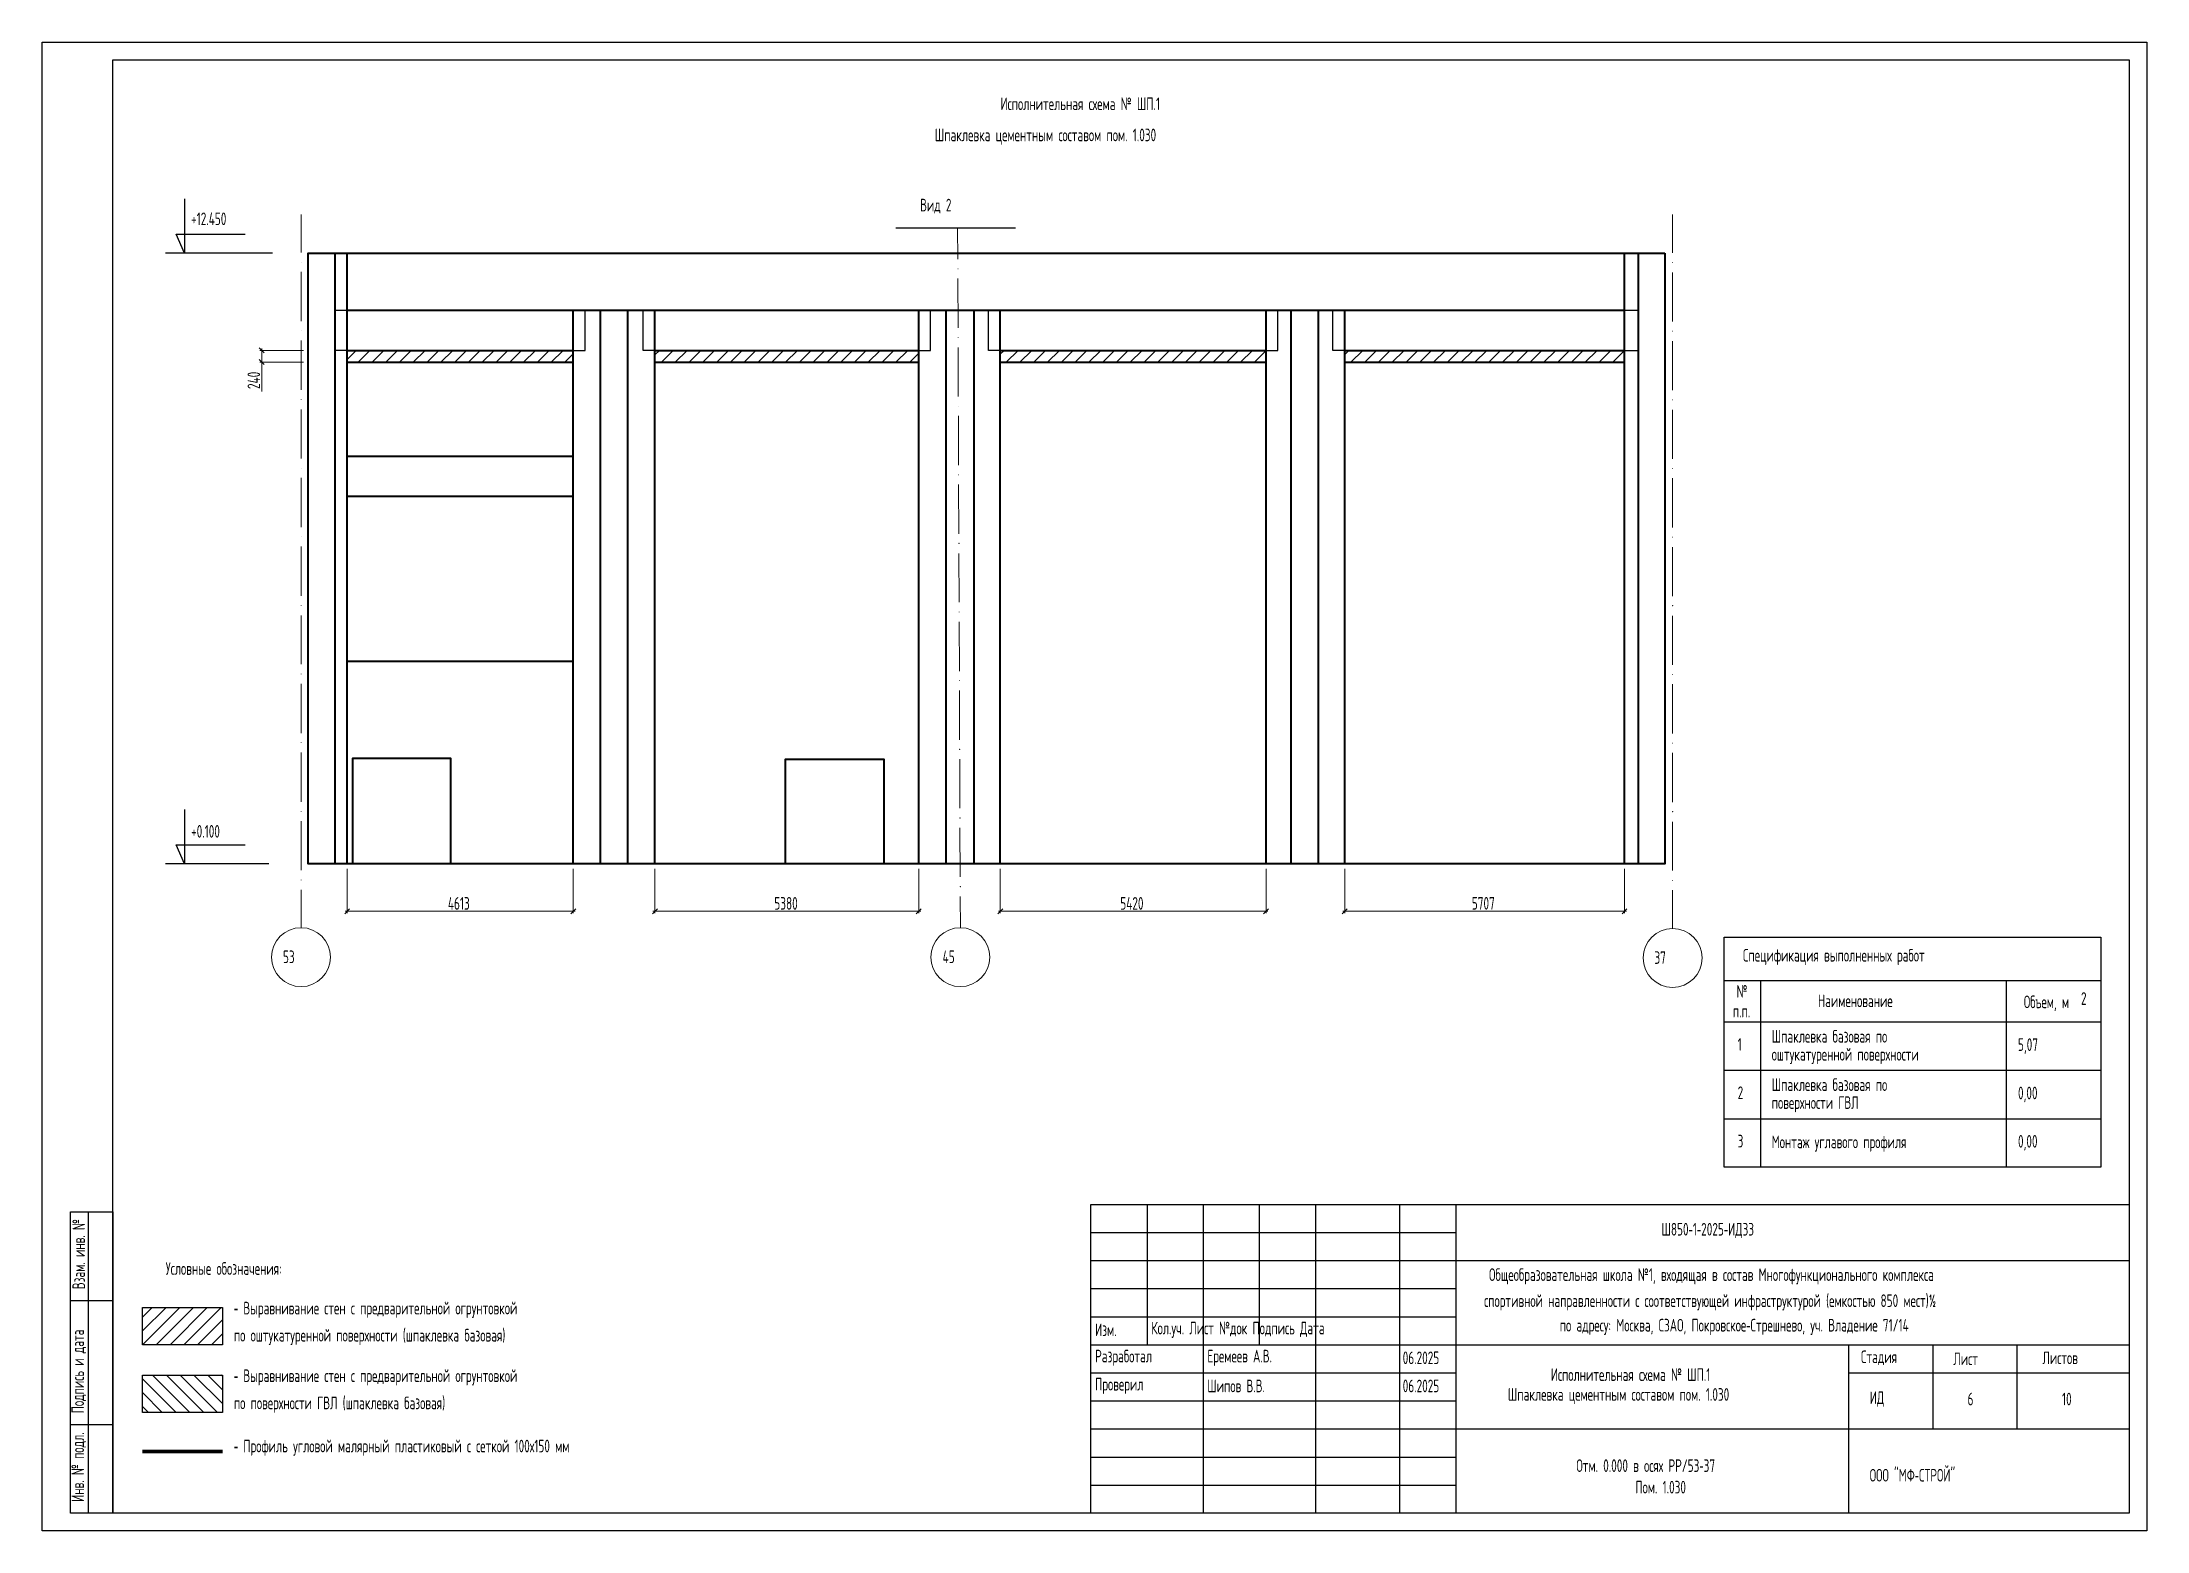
# Model space of a CAD drawing. Header units: millimetres. Extents: x 0 to 258, y 0 to 17.
# Drawn here: x 130.62 to 153.92, y 0.16 to 16.63 of the extents above; entities that cross this region are included whole.
import ezdxf

# ---------------------------------------------------------------- set-up
doc = ezdxf.new("R2010")
doc.units = ezdxf.units.MM
doc.layers.add('PDF _0', color=7, linetype='Continuous')
doc.layers.add('PDF _Текст', color=7, linetype='Continuous')
doc.layers.add('PDF _Оси-1', color=7, linetype='Continuous', true_color=0xaaaaaa)
doc.layers.add('PDF _Оси-3', color=7, linetype='Continuous', true_color=0x989898)
doc.styles.get("Standard").update_dxf_attribs({"font": 'ГОСТ тип А.ttf', "width": 0.8})

msp = doc.modelspace()

# ---------------------------------------------------------------- texts
at = {"layer": 'PDF _Текст', "char_height": 0.14, "attachment_point": 4}
for s, insert in [('Исполнительная схема № ШП.1', (141.23, 15.948)), ('Шпаклевка цементным составом пом. 1.030', (140.503, 15.584)), ('+12.450', (132.272, 14.675)), ('Вид 2', (140.34, 14.816)), ('+0.100', (132.272, 7.898)), ('4613', (135.114, 7.101)), ('5380', (138.727, 7.101)), ('5420', (142.556, 7.101)), ('5707', (146.447, 7.102)), ('Спецификация выполненных работ', (149.448, 6.508)), ('№', (149.377, 6.128)), ('Наименование', (150.278, 6.023)), ('Объем, м', (152.557, 5.995)), ('2', (153.189, 6.048)), ('п.п.', (149.336, 5.91)), ('1', (149.389, 5.541)), ('Шпаклевка базовая по', (149.766, 5.63)), ('5,07', (152.492, 5.522)), ('оштукатуренной поверхности', (149.766, 5.412)), ('Шпаклевка базовая по', (149.766, 5.095)), ('2', (149.389, 5.006)), ('поверхности ГВЛ', (149.766, 4.878)), ('0,00', (152.492, 4.987)), ('3', (149.389, 4.471)), ('Монтаж углавого профиля', (149.766, 4.443)), ('0,00', (152.492, 4.452)), ('Ш850‐1‐2025‐ИД33', (148.546, 3.481)), ('Условные обозначения:', (131.991, 3.061)), ('Общеобразовательная школа №1, входящая в состав Многофункционального комплекса', (146.638, 2.974)), ('‐ Выравнивание стен с предварительной огрунтовкой', (132.745, 2.604)), ('спортивной направленности с соответствующей инфраструктурой (емкостью 850 мест)½', (146.583, 2.686)), ('по оштукатуренной поверхности (шпаклевка базовая)', (132.745, 2.304)), ('Изм.', (142.277, 2.383)), ('Кол.уч. Лист №док Подпись Дата', (142.9, 2.383)), ('по адресу: Москва, СЗАО, Покровское‐Стрешнево, уч. Владение 71/14', (147.42, 2.415)), ('Разработал', (142.277, 2.073)), ('Еремеев А.В.', (143.519, 2.073)), ('06.2025', (145.682, 2.073)), ('Стадия', (150.754, 2.073)), ('Лист', (151.776, 2.062)), ('Листов', (152.763, 2.073)), ('‐ Выравнивание стен с предварительной огрунтовкой', (132.745, 1.856)), ('Исполнительная схема № ШП.1', (147.321, 1.887)), ('по поверхности ГВЛ (шпаклевка базовая)', (132.745, 1.555)), ('Проверил', (142.277, 1.762)), ('Шипов В.В.', (143.519, 1.762)), ('06.2025', (145.682, 1.762)), ('Шпаклевка цементным составом пом. 1.030', (146.846, 1.649)), ('ИД', (150.851, 1.617)), ('6', (151.934, 1.617)), ('10', (152.979, 1.617)), ('‐ Профиль угловой малярный пластиковый с сеткой 100х150 мм', (132.745, 1.078)), ('Отм. 0.000 в осях РР/53‐37', (147.604, 0.88)), ('Пом. 1.030', (148.257, 0.642)), ('ООО "МФ‐СТРОЙ"', (150.851, 0.774))]:
    msp.add_mtext(s, dxfattribs=dict(at, insert=insert))
at = {"layer": 'PDF _Текст', "char_height": 0.14, "attachment_point": 4, "rotation": 90}
for s, insert in [('240', (132.966, 12.792)), ('Взам. инв. №', (131.028, 2.832)), ('Подпись и дата', (131.028, 1.459)), ('Инв. № подл.', (131.028, 0.479))]:
    msp.add_mtext(s, dxfattribs=dict(at, insert=insert))
at = {"layer": 'PDF _Текст', "color": 253, "true_color": 0xaaaaaa, "char_height": 0.14, "attachment_point": 4}
for s, insert in [('53', (133.289, 6.51)), ('45', (140.59, 6.51)), ('37', (148.468, 6.501))]:
    msp.add_mtext(s, dxfattribs=dict(at, insert=insert))

# ---------------------------------------------------------------- linework, layer by layer
at = {"layer": 'PDF _0', "lineweight": 25}
for points in [[(130.623, 16.63), (153.919, 16.63), (153.919, 0.158), (130.623, 0.158)], [(131.407, 16.434), (153.723, 16.434), (153.723, 0.354), (131.407, 0.354)], [(153.41, 4.184), (149.239, 4.184), (149.239, 6.729), (153.41, 6.729)], [(142.231, 3.771), (153.723, 3.771), (153.723, 0.354), (142.231, 0.354)], [(130.936, 3.688), (131.407, 3.688), (131.407, 0.354), (130.936, 0.354)], [(131.733, 2.63), (132.618, 2.63), (132.618, 2.218), (131.733, 2.218)], [(131.733, 1.882), (132.618, 1.882), (132.618, 1.469), (131.733, 1.469)]]:
    msp.add_lwpolyline(points, close=True, dxfattribs=at)
for points in [[(132.199, 14.897), (132.199, 14.294), (132.107, 14.504), (132.869, 14.504)], [(140.071, 14.575), (141.396, 14.575)], [(133.171, 14.294), (131.989, 14.294)], [(133.999, 13.22), (133.866, 13.22), (133.866, 13.665), (133.999, 13.665)], [(136.502, 13.22), (136.633, 13.22), (136.633, 13.665)], [(137.406, 13.22), (137.275, 13.22), (137.275, 13.665)], [(140.325, 13.22), (140.455, 13.22), (140.455, 13.665)], [(141.228, 13.22), (141.098, 13.22), (141.098, 13.665)], [(144.169, 13.22), (144.3, 13.22), (144.3, 13.665)], [(145.04, 13.22), (144.91, 13.22), (144.91, 13.665)], [(148.137, 13.665), (148.291, 13.665)], [(148.137, 13.22), (148.291, 13.22)], [(132.199, 8.141), (132.199, 7.539), (132.107, 7.749), (132.869, 7.749)], [(133.132, 7.539), (131.989, 7.539)], [(140.629, 7.539), (140.938, 7.539)], [(149.239, 6.249), (153.41, 6.249)], [(149.642, 6.249), (149.642, 4.184)], [(152.362, 6.249), (152.362, 4.184)], [(149.239, 5.789), (153.41, 5.789)], [(149.239, 5.254), (153.41, 5.254)], [(149.239, 4.719), (153.41, 4.719)], [(142.852, 3.771), (142.852, 2.218)], [(143.473, 3.771), (143.473, 0.354)], [(144.095, 3.771), (144.095, 2.218)], [(144.716, 3.771), (144.716, 0.354)], [(145.647, 3.771), (145.647, 0.354)], [(146.269, 3.771), (146.269, 0.354)], [(131.132, 3.688), (131.132, 0.354)], [(142.231, 3.46), (146.269, 3.46)], [(142.231, 3.15), (153.723, 3.15)], [(142.231, 2.839), (146.269, 2.839)], [(130.936, 2.707), (131.407, 2.707)], [(142.231, 2.528), (146.269, 2.528)], [(142.231, 2.218), (153.723, 2.218)], [(150.617, 2.218), (150.617, 0.354)], [(151.549, 2.218), (151.549, 1.286)], [(152.48, 2.218), (152.48, 1.286)], [(142.231, 1.907), (146.269, 1.907)], [(150.617, 1.907), (153.723, 1.907)], [(142.231, 1.597), (146.269, 1.597)], [(130.936, 1.335), (131.407, 1.335)], [(142.231, 1.286), (153.723, 1.286)], [(142.231, 0.975), (146.269, 0.975)], [(142.231, 0.665), (146.269, 0.665)]]:
    msp.add_lwpolyline(points, dxfattribs=at)
at = {"layer": 'PDF _0', "lineweight": 40}
msp.add_lwpolyline([(148.584, 14.294), (148.584, 7.539), (133.568, 7.539), (133.568, 14.294)], close=True, dxfattribs=at)
for points in [[(133.866, 7.539), (133.866, 14.294)], [(133.999, 7.539), (133.999, 14.294)], [(148.137, 7.539), (148.137, 14.294)], [(148.291, 7.539), (148.291, 14.294)], [(133.999, 13.665), (148.137, 13.665)], [(136.502, 7.539), (136.502, 13.665)], [(136.803, 7.539), (136.803, 13.665)], [(137.107, 7.539), (137.107, 13.665)], [(137.406, 7.539), (137.406, 13.665)], [(140.325, 7.539), (140.325, 13.665)], [(140.629, 7.539), (140.629, 13.665)], [(140.938, 7.539), (140.938, 13.665)], [(141.228, 7.539), (141.228, 13.665)], [(144.169, 7.539), (144.169, 13.665)], [(144.449, 7.539), (144.449, 13.665)], [(144.75, 7.539), (144.75, 13.665)], [(145.04, 7.539), (145.04, 13.665)], [(133.999, 13.22), (136.502, 13.22)], [(133.999, 13.089), (136.502, 13.089)], [(137.406, 13.22), (140.325, 13.22)], [(137.406, 13.089), (140.325, 13.089)], [(141.228, 13.22), (144.169, 13.22)], [(141.228, 13.089), (144.169, 13.089)], [(145.04, 13.22), (148.137, 13.22)], [(145.04, 13.089), (148.137, 13.089)], [(133.999, 12.05), (136.502, 12.05)], [(133.999, 11.605), (136.502, 11.605)], [(133.999, 9.782), (136.502, 9.782)], [(134.062, 7.539), (134.062, 8.708), (135.141, 8.708), (135.141, 7.539)], [(138.85, 7.539), (138.85, 8.697), (139.938, 8.697), (139.938, 7.539)]]:
    msp.add_lwpolyline(points, dxfattribs=at)
at = {"layer": 'PDF _0', "lineweight": 13}
for points in [[(133.08, 13.192), (133.026, 13.247)], [(133.026, 13.117), (133.08, 13.062)], [(133.514, 13.22), (133.031, 13.22)], [(133.514, 13.089), (133.031, 13.089)], [(133.053, 13.241), (133.053, 13.089), (133.053, 12.763)], [(133.999, 7.484), (133.999, 6.992)], [(136.502, 7.484), (136.502, 6.992)], [(137.406, 7.484), (137.406, 6.992)], [(140.325, 7.484), (140.325, 6.992)], [(141.228, 7.484), (141.228, 6.992)], [(144.169, 7.484), (144.169, 6.992)], [(145.04, 7.484), (145.04, 6.992)], [(148.137, 7.484), (148.137, 6.992)], [(134.026, 7.041), (133.972, 6.987)], [(133.978, 7.014), (136.524, 7.014)], [(136.475, 6.987), (136.529, 7.041)], [(137.433, 7.041), (137.379, 6.987)], [(137.384, 7.014), (140.347, 7.014)], [(140.298, 6.987), (140.352, 7.041)], [(141.255, 7.041), (141.201, 6.987)], [(141.207, 7.014), (144.191, 7.014)], [(144.142, 6.987), (144.196, 7.041)], [(145.067, 7.041), (145.013, 6.987)], [(145.018, 7.014), (148.159, 7.014)], [(148.11, 6.987), (148.164, 7.041)]]:
    msp.add_lwpolyline(points, dxfattribs=at)
at = {"layer": 'PDF _0', "color": 92, "lineweight": 30, "true_color": 0x00dd00}
for points in [[(133.999, 13.12), (134.099, 13.22)], [(134.121, 13.089), (134.251, 13.22)], [(134.274, 13.089), (134.404, 13.22)], [(134.426, 13.089), (134.556, 13.22)], [(134.579, 13.089), (134.709, 13.22)], [(134.731, 13.089), (134.862, 13.22)], [(134.884, 13.089), (135.014, 13.22)], [(135.037, 13.089), (135.167, 13.22)], [(135.189, 13.089), (135.319, 13.22)], [(135.342, 13.089), (135.472, 13.22)], [(135.494, 13.089), (135.625, 13.22)], [(135.647, 13.089), (135.777, 13.22)], [(135.8, 13.089), (135.93, 13.22)], [(135.952, 13.089), (136.082, 13.22)], [(136.105, 13.089), (136.235, 13.22)], [(136.257, 13.089), (136.388, 13.22)], [(136.41, 13.089), (136.502, 13.182)], [(137.406, 13.169), (137.456, 13.22)], [(137.478, 13.089), (137.609, 13.22)], [(137.631, 13.089), (137.761, 13.22)], [(137.784, 13.089), (137.914, 13.22)], [(137.936, 13.089), (138.066, 13.22)], [(138.089, 13.089), (138.219, 13.22)], [(138.241, 13.089), (138.372, 13.22)], [(138.394, 13.089), (138.524, 13.22)], [(138.547, 13.089), (138.677, 13.22)], [(138.699, 13.089), (138.829, 13.22)], [(138.852, 13.089), (138.982, 13.22)], [(139.004, 13.089), (139.135, 13.22)], [(139.157, 13.089), (139.287, 13.22)], [(139.31, 13.089), (139.44, 13.22)], [(139.462, 13.089), (139.592, 13.22)], [(139.615, 13.089), (139.745, 13.22)], [(139.767, 13.089), (139.898, 13.22)], [(139.92, 13.089), (140.05, 13.22)], [(140.073, 13.089), (140.203, 13.22)], [(140.225, 13.089), (140.325, 13.189)], [(141.228, 13.177), (141.271, 13.22)], [(141.294, 13.089), (141.424, 13.22)], [(141.446, 13.089), (141.576, 13.22)], [(141.599, 13.089), (141.729, 13.22)], [(141.751, 13.089), (141.882, 13.22)], [(141.904, 13.089), (142.034, 13.22)], [(142.057, 13.089), (142.187, 13.22)], [(142.209, 13.089), (142.339, 13.22)], [(142.362, 13.089), (142.492, 13.22)], [(142.514, 13.089), (142.645, 13.22)], [(142.667, 13.089), (142.797, 13.22)], [(142.82, 13.089), (142.95, 13.22)], [(142.972, 13.089), (143.102, 13.22)], [(143.125, 13.089), (143.255, 13.22)], [(143.277, 13.089), (143.408, 13.22)], [(143.43, 13.089), (143.56, 13.22)], [(143.583, 13.089), (143.713, 13.22)], [(143.735, 13.089), (143.866, 13.22)], [(143.888, 13.089), (144.018, 13.22)], [(144.041, 13.089), (144.169, 13.218)], [(145.04, 13.173), (145.086, 13.22)], [(145.109, 13.089), (145.239, 13.22)], [(145.261, 13.089), (145.392, 13.22)], [(145.414, 13.089), (145.544, 13.22)], [(145.567, 13.089), (145.697, 13.22)], [(145.719, 13.089), (145.849, 13.22)], [(145.872, 13.089), (146.002, 13.22)], [(146.024, 13.089), (146.155, 13.22)], [(146.177, 13.089), (146.307, 13.22)], [(146.33, 13.089), (146.46, 13.22)], [(146.482, 13.089), (146.613, 13.22)], [(146.635, 13.089), (146.765, 13.22)], [(146.788, 13.089), (146.918, 13.22)], [(146.94, 13.089), (147.07, 13.22)], [(147.093, 13.089), (147.223, 13.22)], [(147.245, 13.089), (147.376, 13.22)], [(147.398, 13.089), (147.528, 13.22)], [(147.551, 13.089), (147.681, 13.22)], [(147.703, 13.089), (147.833, 13.22)], [(147.856, 13.089), (147.986, 13.22)], [(148.008, 13.089), (148.137, 13.218)], [(131.733, 2.523), (131.841, 2.63)], [(131.733, 2.37), (131.994, 2.63)], [(131.733, 2.218), (132.146, 2.63)], [(131.886, 2.218), (132.299, 2.63)], [(132.039, 2.218), (132.451, 2.63)], [(132.191, 2.218), (132.604, 2.63)], [(132.344, 2.218), (132.618, 2.492)], [(132.496, 2.218), (132.618, 2.34)]]:
    msp.add_lwpolyline(points, dxfattribs=at)
at = {"layer": 'PDF _0', "color": 5, "lineweight": 30}
for points in [[(132.258, 1.469), (131.845, 1.882)], [(132.411, 1.469), (131.998, 1.882)], [(132.563, 1.469), (132.15, 1.882)], [(132.618, 1.566), (132.303, 1.882)], [(132.618, 1.719), (132.456, 1.882)], [(132.618, 1.872), (132.608, 1.882)], [(132.105, 1.469), (131.733, 1.841)], [(131.953, 1.469), (131.733, 1.688)], [(131.8, 1.469), (131.733, 1.536)]]:
    msp.add_lwpolyline(points, dxfattribs=at)
at = {"layer": 'PDF _0', "color": 1, "lineweight": 100}
msp.add_lwpolyline([(132.618, 1.036), (131.733, 1.036)], dxfattribs=at)
at = {"layer": 'PDF _Оси-1', "lineweight": 20}
for centre in [(133.489, 6.506), (140.786, 6.506), (148.669, 6.498)]:
    msp.add_circle(centre, 0.326, dxfattribs=at)
at = {"layer": 'PDF _Оси-3', "lineweight": 9}
for points in [[(133.489, 14.304), (133.489, 14.722)], [(148.669, 14.299), (148.669, 14.722)], [(140.757, 14.23), (140.756, 14.575)], [(133.489, 13.544), (133.489, 14.087)], [(140.76, 13.47), (140.758, 14.013)], [(148.669, 13.54), (148.669, 14.082)], [(133.489, 12.784), (133.489, 13.327)], [(148.669, 12.78), (148.669, 13.323)], [(140.763, 12.711), (140.761, 13.253)], [(133.489, 12.025), (133.489, 12.567)], [(140.766, 11.951), (140.764, 12.494)], [(148.669, 12.021), (148.669, 12.563)], [(133.489, 11.265), (133.489, 11.808)], [(140.769, 11.191), (140.767, 11.734)], [(148.669, 11.261), (148.669, 11.804)], [(133.489, 10.505), (133.489, 11.048)], [(140.772, 10.432), (140.77, 10.974)], [(148.669, 10.501), (148.669, 11.044)], [(133.489, 9.746), (133.489, 10.288)], [(148.669, 9.742), (148.669, 10.284)], [(140.775, 9.672), (140.773, 10.215)], [(133.489, 8.986), (133.489, 9.529)], [(140.778, 8.912), (140.776, 9.455)], [(148.669, 8.982), (148.669, 9.525)], [(133.489, 8.226), (133.489, 8.769)], [(140.781, 8.153), (140.779, 8.695)], [(148.669, 8.222), (148.669, 8.765)], [(133.489, 7.467), (133.489, 8.009)], [(140.784, 7.393), (140.782, 7.936)], [(148.669, 7.463), (148.669, 8.005)], [(133.489, 6.831), (133.489, 7.25)], [(148.669, 6.823), (148.669, 7.246)], [(140.786, 6.831), (140.785, 7.176)]]:
    msp.add_lwpolyline(points, dxfattribs=at)
at = {"layer": 'PDF _Оси-3', "lineweight": 5}
for points in [[(133.489, 14.195), (133.491, 14.195), (133.491, 14.197), (133.489, 14.197)], [(140.758, 14.121), (140.76, 14.121), (140.76, 14.123), (140.758, 14.123)], [(148.669, 14.191), (148.671, 14.191), (148.671, 14.193), (148.669, 14.193)], [(133.489, 13.435), (133.491, 13.435), (133.491, 13.437), (133.489, 13.437)], [(140.761, 13.362), (140.763, 13.362), (140.763, 13.364), (140.761, 13.364)], [(148.669, 13.431), (148.671, 13.431), (148.671, 13.433), (148.669, 13.433)], [(133.489, 12.676), (133.491, 12.676), (133.491, 12.678), (133.489, 12.678)], [(140.764, 12.602), (140.766, 12.602), (140.766, 12.604), (140.764, 12.604)], [(148.669, 12.672), (148.671, 12.672), (148.671, 12.674), (148.669, 12.674)], [(133.489, 11.916), (133.491, 11.916), (133.491, 11.918), (133.489, 11.918)], [(148.669, 11.912), (148.671, 11.912), (148.671, 11.914), (148.669, 11.914)], [(140.767, 11.842), (140.769, 11.842), (140.769, 11.844), (140.767, 11.844)], [(133.489, 11.156), (133.491, 11.156), (133.491, 11.158), (133.489, 11.158)], [(140.77, 11.083), (140.772, 11.083), (140.772, 11.085), (140.77, 11.085)], [(148.669, 11.152), (148.671, 11.152), (148.671, 11.154), (148.669, 11.154)], [(133.489, 10.397), (133.491, 10.397), (133.491, 10.399), (133.489, 10.399)], [(140.772, 10.323), (140.774, 10.323), (140.774, 10.325), (140.772, 10.325)], [(148.669, 10.393), (148.671, 10.393), (148.671, 10.395), (148.669, 10.395)], [(133.489, 9.637), (133.491, 9.637), (133.491, 9.639), (133.489, 9.639)], [(140.775, 9.564), (140.777, 9.564), (140.777, 9.566), (140.775, 9.566)], [(148.669, 9.633), (148.671, 9.633), (148.671, 9.635), (148.669, 9.635)], [(133.489, 8.878), (133.491, 8.878), (133.491, 8.88), (133.489, 8.88)], [(148.669, 8.873), (148.671, 8.873), (148.671, 8.875), (148.669, 8.875)], [(140.778, 8.804), (140.78, 8.804), (140.78, 8.806), (140.778, 8.806)], [(133.489, 8.118), (133.491, 8.118), (133.491, 8.12), (133.489, 8.12)], [(140.781, 8.044), (140.783, 8.044), (140.783, 8.046), (140.781, 8.046)], [(148.669, 8.114), (148.671, 8.114), (148.671, 8.116), (148.669, 8.116)], [(133.489, 7.358), (133.491, 7.358), (133.491, 7.36), (133.489, 7.36)], [(140.784, 7.285), (140.786, 7.285), (140.786, 7.287), (140.784, 7.287)], [(148.669, 7.354), (148.671, 7.354), (148.671, 7.356), (148.669, 7.356)]]:
    msp.add_lwpolyline(points, close=True, dxfattribs=at)

msp.set_redraw_order([(e.dxf.handle, doc.entitydb.next_handle()) for e in msp.query("TEXT MTEXT ATTDEF DIMENSION ARC_DIMENSION")])  # texts and dimensions are drawn at this point

doc.saveas('drawing.dxf')
